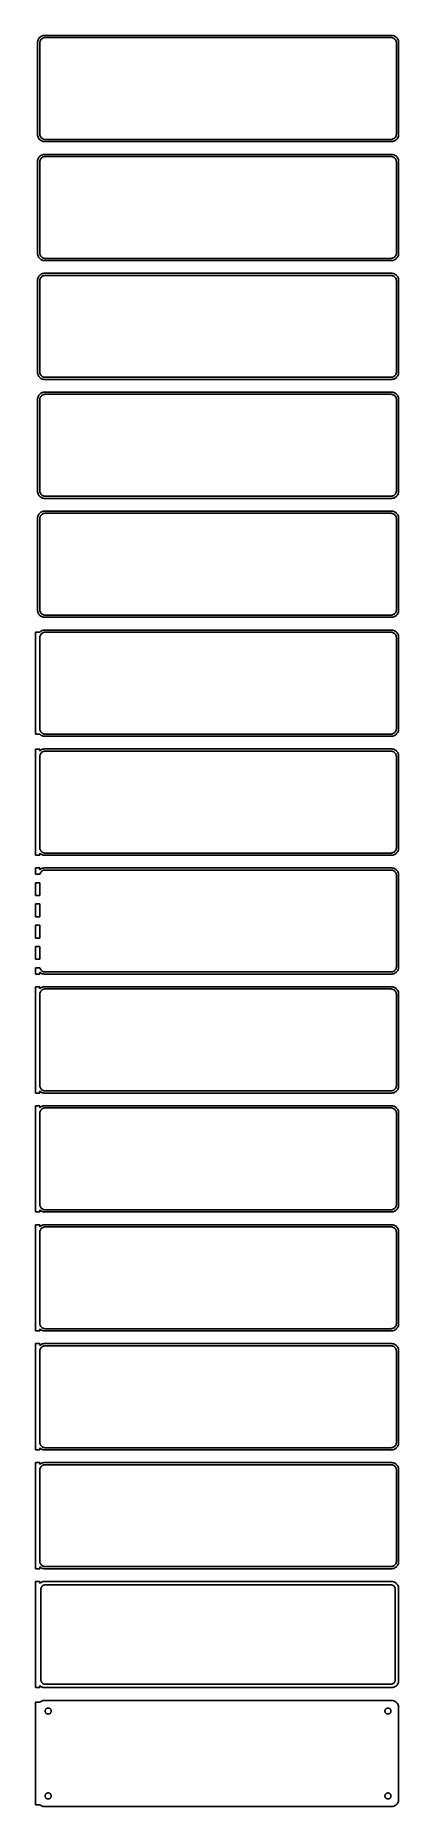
# Model space of a CAD drawing. Header units: metres. Extents: x -129 to 128, y 1223 to 2473.
import ezdxf

# ---------------------------------------------------------------- set-up
doc = ezdxf.new("R2010")
doc.units = ezdxf.units.M

msp = doc.modelspace()

# ---------------------------------------------------------------- linework, layer by layer
for p, q in [((-127.461, 2469.13), (-127.5, 2468.5)), ((-127.5, 2468.5), (-127.5, 2403.5)), ((-127.343, 2469.74), (-127.461, 2469.13)), ((-127.149, 2470.34), (-127.343, 2469.74)), ((-126.882, 2470.91), (-127.149, 2470.34)), ((-126.545, 2471.44), (-126.882, 2470.91)), ((-126.145, 2471.92), (-126.545, 2471.44)), ((-125.687, 2472.35), (-126.145, 2471.92)), ((-126, 2468), (-125.968, 2468.5)), ((-126, 2404), (-126, 2468)), ((-125.968, 2468.5), (-125.874, 2468.99)), ((-125.874, 2468.99), (-125.719, 2469.47)), ((-125.719, 2469.47), (-125.505, 2469.93)), ((-125.179, 2472.72), (-125.687, 2472.35)), ((-125.505, 2469.93), (-125.236, 2470.35)), ((-125.236, 2470.35), (-124.916, 2470.74)), ((-124.629, 2473.02), (-125.179, 2472.72)), ((-124.916, 2470.74), (-124.55, 2471.08)), ((-124.045, 2473.26), (-124.629, 2473.02)), ((-124.55, 2471.08), (-124.143, 2471.38)), ((-124.143, 2471.38), (-123.703, 2471.62)), ((-123.437, 2473.41), (-124.045, 2473.26)), ((-123.703, 2471.62), (-123.236, 2471.8)), ((-122.814, 2473.49), (-123.437, 2473.41)), ((-123.236, 2471.8), (-122.75, 2471.93)), ((122.814, 2473.49), (-122.814, 2473.49)), ((-122.75, 2471.93), (-122.251, 2471.99)), ((-122.251, 2471.99), (122.251, 2471.99)), ((122.251, 2471.99), (122.75, 2471.93)), ((122.75, 2471.93), (123.236, 2471.8)), ((123.437, 2473.41), (122.814, 2473.49)), ((123.236, 2471.8), (123.703, 2471.62)), ((124.045, 2473.26), (123.437, 2473.41)), ((123.703, 2471.62), (124.143, 2471.38)), ((124.629, 2473.02), (124.045, 2473.26)), ((124.143, 2471.38), (124.55, 2471.08)), ((124.55, 2471.08), (124.916, 2470.74)), ((125.179, 2472.72), (124.629, 2473.02)), ((124.916, 2470.74), (125.236, 2470.35)), ((125.687, 2472.35), (125.179, 2472.72)), ((125.236, 2470.35), (125.505, 2469.93)), ((125.505, 2469.93), (125.719, 2469.47)), ((126.145, 2471.92), (125.687, 2472.35)), ((125.719, 2469.47), (125.874, 2468.99)), ((125.874, 2468.99), (125.968, 2468.5)), ((125.968, 2468.5), (126, 2468)), ((126, 2468), (126, 2404)), ((126.545, 2471.44), (126.145, 2471.92)), ((126.882, 2470.91), (126.545, 2471.44)), ((127.149, 2470.34), (126.882, 2470.91)), ((127.343, 2469.74), (127.149, 2470.34)), ((127.461, 2469.13), (127.343, 2469.74)), ((127.5, 2468.5), (127.461, 2469.13)), ((127.5, 2403.5), (127.5, 2468.5)), ((-127.5, 2403.5), (-127.461, 2402.87)), ((-127.461, 2402.87), (-127.343, 2402.26)), ((-127.343, 2402.26), (-127.149, 2401.66)), ((-125.968, 2403.5), (-126, 2404)), ((-125.874, 2403.01), (-125.968, 2403.5)), ((-125.719, 2402.53), (-125.874, 2403.01)), ((-125.505, 2402.07), (-125.719, 2402.53)), ((-125.236, 2401.65), (-125.505, 2402.07)), ((125.505, 2402.07), (125.236, 2401.65)), ((125.719, 2402.53), (125.505, 2402.07)), ((125.874, 2403.01), (125.719, 2402.53)), ((125.968, 2403.5), (125.874, 2403.01)), ((126, 2404), (125.968, 2403.5)), ((127.149, 2401.66), (127.343, 2402.26)), ((127.343, 2402.26), (127.461, 2402.87)), ((127.461, 2402.87), (127.5, 2403.5)), ((-127.149, 2401.66), (-126.882, 2401.09)), ((-126.882, 2401.09), (-126.545, 2400.56)), ((-126.545, 2400.56), (-126.145, 2400.08)), ((-126.145, 2400.08), (-125.687, 2399.65)), ((-125.687, 2399.65), (-125.179, 2399.28)), ((-124.916, 2401.26), (-125.236, 2401.65)), ((-125.179, 2399.28), (-124.629, 2398.98)), ((-124.55, 2400.92), (-124.916, 2401.26)), ((-124.629, 2398.98), (-124.045, 2398.74)), ((-124.143, 2400.62), (-124.55, 2400.92)), ((-123.703, 2400.38), (-124.143, 2400.62)), ((-124.045, 2398.74), (-123.437, 2398.59)), ((-123.437, 2389.41), (-124.045, 2389.26)), ((-123.236, 2400.2), (-123.703, 2400.38)), ((-123.437, 2398.59), (-122.814, 2398.51)), ((-122.814, 2389.49), (-123.437, 2389.41)), ((-122.75, 2400.07), (-123.236, 2400.2)), ((-122.814, 2398.51), (122.814, 2398.51)), ((122.814, 2389.49), (-122.814, 2389.49)), ((-122.251, 2400.01), (-122.75, 2400.07)), ((122.251, 2400.01), (-122.251, 2400.01)), ((122.75, 2400.07), (122.251, 2400.01)), ((123.236, 2400.2), (122.75, 2400.07)), ((122.814, 2398.51), (123.437, 2398.59)), ((123.437, 2389.41), (122.814, 2389.49)), ((123.703, 2400.38), (123.236, 2400.2)), ((123.437, 2398.59), (124.045, 2398.74)), ((124.045, 2389.26), (123.437, 2389.41)), ((124.143, 2400.62), (123.703, 2400.38)), ((124.045, 2398.74), (124.629, 2398.98)), ((124.55, 2400.92), (124.143, 2400.62)), ((124.916, 2401.26), (124.55, 2400.92)), ((124.629, 2398.98), (125.179, 2399.28)), ((125.236, 2401.65), (124.916, 2401.26)), ((125.179, 2399.28), (125.687, 2399.65)), ((125.687, 2399.65), (126.145, 2400.08)), ((126.145, 2400.08), (126.545, 2400.56)), ((126.545, 2400.56), (126.882, 2401.09)), ((126.882, 2401.09), (127.149, 2401.66)), ((-127.461, 2385.13), (-127.5, 2384.5)), ((-127.5, 2384.5), (-127.5, 2319.5)), ((-127.343, 2385.74), (-127.461, 2385.13)), ((-127.149, 2386.34), (-127.343, 2385.74)), ((-126.882, 2386.91), (-127.149, 2386.34)), ((-126.545, 2387.44), (-126.882, 2386.91)), ((-126.145, 2387.92), (-126.545, 2387.44)), ((-125.687, 2388.35), (-126.145, 2387.92)), ((-126, 2384), (-125.968, 2384.5)), ((-126, 2320), (-126, 2384)), ((-125.968, 2384.5), (-125.874, 2384.99)), ((-125.874, 2384.99), (-125.719, 2385.47)), ((-125.719, 2385.47), (-125.505, 2385.93)), ((-125.179, 2388.72), (-125.687, 2388.35)), ((-125.505, 2385.93), (-125.236, 2386.35)), ((-125.236, 2386.35), (-124.916, 2386.74)), ((-124.629, 2389.02), (-125.179, 2388.72)), ((-124.916, 2386.74), (-124.55, 2387.08)), ((-124.045, 2389.26), (-124.629, 2389.02)), ((-124.55, 2387.08), (-124.143, 2387.38)), ((-124.143, 2387.38), (-123.703, 2387.62)), ((-123.703, 2387.62), (-123.236, 2387.8)), ((-123.236, 2387.8), (-122.75, 2387.93)), ((-122.75, 2387.93), (-122.251, 2387.99)), ((-122.251, 2387.99), (122.251, 2387.99)), ((122.251, 2387.99), (122.75, 2387.93)), ((122.75, 2387.93), (123.236, 2387.8)), ((123.236, 2387.8), (123.703, 2387.62)), ((123.703, 2387.62), (124.143, 2387.38)), ((124.629, 2389.02), (124.045, 2389.26)), ((124.143, 2387.38), (124.55, 2387.08)), ((124.55, 2387.08), (124.916, 2386.74)), ((125.179, 2388.72), (124.629, 2389.02)), ((124.916, 2386.74), (125.236, 2386.35)), ((125.687, 2388.35), (125.179, 2388.72)), ((125.236, 2386.35), (125.505, 2385.93)), ((125.505, 2385.93), (125.719, 2385.47)), ((126.145, 2387.92), (125.687, 2388.35)), ((125.719, 2385.47), (125.874, 2384.99)), ((125.874, 2384.99), (125.968, 2384.5)), ((125.968, 2384.5), (126, 2384)), ((126, 2384), (126, 2320)), ((126.545, 2387.44), (126.145, 2387.92)), ((126.882, 2386.91), (126.545, 2387.44)), ((127.149, 2386.34), (126.882, 2386.91)), ((127.343, 2385.74), (127.149, 2386.34)), ((127.461, 2385.13), (127.343, 2385.74)), ((127.5, 2384.5), (127.461, 2385.13)), ((127.5, 2319.5), (127.5, 2384.5)), ((-127.5, 2319.5), (-127.461, 2318.87)), ((-127.461, 2318.87), (-127.343, 2318.26)), ((-127.343, 2318.26), (-127.149, 2317.66)), ((-127.149, 2317.66), (-126.882, 2317.09)), ((-126.882, 2317.09), (-126.545, 2316.56)), ((-126.545, 2316.56), (-126.145, 2316.08)), ((-126.145, 2316.08), (-125.687, 2315.65)), ((-125.968, 2319.5), (-126, 2320)), ((-125.874, 2319.01), (-125.968, 2319.5)), ((-125.719, 2318.53), (-125.874, 2319.01)), ((-125.505, 2318.07), (-125.719, 2318.53)), ((-125.687, 2315.65), (-125.179, 2315.28)), ((-125.236, 2317.65), (-125.505, 2318.07)), ((-124.916, 2317.26), (-125.236, 2317.65)), ((-125.179, 2315.28), (-124.629, 2314.98)), ((-124.55, 2316.92), (-124.916, 2317.26)), ((-124.629, 2314.98), (-124.045, 2314.74)), ((-124.143, 2316.62), (-124.55, 2316.92)), ((-123.703, 2316.38), (-124.143, 2316.62)), ((-124.045, 2314.74), (-123.437, 2314.59)), ((-123.236, 2316.2), (-123.703, 2316.38)), ((-123.437, 2314.59), (-122.814, 2314.51)), ((-122.75, 2316.07), (-123.236, 2316.2)), ((-122.814, 2314.51), (122.814, 2314.51)), ((-122.251, 2316.01), (-122.75, 2316.07)), ((122.251, 2316.01), (-122.251, 2316.01)), ((122.75, 2316.07), (122.251, 2316.01)), ((123.236, 2316.2), (122.75, 2316.07)), ((122.814, 2314.51), (123.437, 2314.59)), ((123.703, 2316.38), (123.236, 2316.2)), ((123.437, 2314.59), (124.045, 2314.74)), ((124.143, 2316.62), (123.703, 2316.38)), ((124.045, 2314.74), (124.629, 2314.98)), ((124.55, 2316.92), (124.143, 2316.62)), ((124.916, 2317.26), (124.55, 2316.92)), ((124.629, 2314.98), (125.179, 2315.28)), ((125.236, 2317.65), (124.916, 2317.26)), ((125.179, 2315.28), (125.687, 2315.65)), ((125.505, 2318.07), (125.236, 2317.65)), ((125.719, 2318.53), (125.505, 2318.07)), ((125.687, 2315.65), (126.145, 2316.08)), ((125.874, 2319.01), (125.719, 2318.53)), ((125.968, 2319.5), (125.874, 2319.01)), ((126, 2320), (125.968, 2319.5)), ((126.145, 2316.08), (126.545, 2316.56)), ((126.545, 2316.56), (126.882, 2317.09)), ((126.882, 2317.09), (127.149, 2317.66)), ((127.149, 2317.66), (127.343, 2318.26)), ((127.343, 2318.26), (127.461, 2318.87)), ((127.461, 2318.87), (127.5, 2319.5)), ((-127.149, 2302.34), (-127.343, 2301.74)), ((-126.882, 2302.91), (-127.149, 2302.34)), ((-126.545, 2303.44), (-126.882, 2302.91)), ((-126.145, 2303.92), (-126.545, 2303.44)), ((-125.687, 2304.35), (-126.145, 2303.92)), ((-125.719, 2301.47), (-125.505, 2301.93)), ((-125.179, 2304.72), (-125.687, 2304.35)), ((-125.505, 2301.93), (-125.236, 2302.35)), ((-125.236, 2302.35), (-124.916, 2302.74)), ((-124.629, 2305.02), (-125.179, 2304.72)), ((-124.916, 2302.74), (-124.55, 2303.08)), ((-124.045, 2305.26), (-124.629, 2305.02)), ((-124.55, 2303.08), (-124.143, 2303.38)), ((-124.143, 2303.38), (-123.703, 2303.62)), ((-123.437, 2305.41), (-124.045, 2305.26)), ((-123.703, 2303.62), (-123.236, 2303.8)), ((-122.814, 2305.49), (-123.437, 2305.41)), ((-123.236, 2303.8), (-122.75, 2303.93)), ((122.814, 2305.49), (-122.814, 2305.49)), ((-122.75, 2303.93), (-122.251, 2303.99)), ((-122.251, 2303.99), (122.251, 2303.99)), ((122.251, 2303.99), (122.75, 2303.93)), ((122.75, 2303.93), (123.236, 2303.8)), ((123.437, 2305.41), (122.814, 2305.49)), ((123.236, 2303.8), (123.703, 2303.62)), ((124.045, 2305.26), (123.437, 2305.41)), ((123.703, 2303.62), (124.143, 2303.38)), ((124.629, 2305.02), (124.045, 2305.26)), ((124.143, 2303.38), (124.55, 2303.08)), ((124.55, 2303.08), (124.916, 2302.74)), ((125.179, 2304.72), (124.629, 2305.02)), ((124.916, 2302.74), (125.236, 2302.35)), ((125.687, 2304.35), (125.179, 2304.72)), ((125.236, 2302.35), (125.505, 2301.93)), ((125.505, 2301.93), (125.719, 2301.47)), ((126.145, 2303.92), (125.687, 2304.35)), ((126.545, 2303.44), (126.145, 2303.92)), ((126.882, 2302.91), (126.545, 2303.44)), ((127.149, 2302.34), (126.882, 2302.91)), ((127.343, 2301.74), (127.149, 2302.34)), ((-127.461, 2301.13), (-127.5, 2300.5)), ((-127.5, 2300.5), (-127.5, 2235.5)), ((-127.343, 2301.74), (-127.461, 2301.13)), ((-126, 2300), (-125.968, 2300.5)), ((-126, 2236), (-126, 2300)), ((-125.968, 2300.5), (-125.874, 2300.99)), ((-125.874, 2300.99), (-125.719, 2301.47)), ((125.719, 2301.47), (125.874, 2300.99)), ((125.874, 2300.99), (125.968, 2300.5)), ((125.968, 2300.5), (126, 2300)), ((126, 2300), (126, 2236)), ((127.461, 2301.13), (127.343, 2301.74)), ((127.5, 2300.5), (127.461, 2301.13)), ((127.5, 2235.5), (127.5, 2300.5)), ((-127.5, 2235.5), (-127.461, 2234.87)), ((-127.461, 2234.87), (-127.343, 2234.26)), ((-127.343, 2234.26), (-127.149, 2233.66)), ((-127.149, 2233.66), (-126.882, 2233.09)), ((-126.882, 2233.09), (-126.545, 2232.56)), ((-126.545, 2232.56), (-126.145, 2232.08)), ((-126.145, 2232.08), (-125.687, 2231.65)), ((-125.968, 2235.5), (-126, 2236)), ((-125.874, 2235.01), (-125.968, 2235.5)), ((-125.719, 2234.53), (-125.874, 2235.01)), ((-125.505, 2234.07), (-125.719, 2234.53)), ((-125.687, 2231.65), (-125.179, 2231.28)), ((-125.236, 2233.65), (-125.505, 2234.07)), ((-124.916, 2233.26), (-125.236, 2233.65)), ((-125.179, 2231.28), (-124.629, 2230.98)), ((-124.55, 2232.92), (-124.916, 2233.26)), ((-124.629, 2230.98), (-124.045, 2230.74)), ((-124.143, 2232.62), (-124.55, 2232.92)), ((-123.703, 2232.38), (-124.143, 2232.62)), ((-124.045, 2230.74), (-123.437, 2230.59)), ((-123.236, 2232.2), (-123.703, 2232.38)), ((-123.437, 2230.59), (-122.814, 2230.51)), ((-122.75, 2232.07), (-123.236, 2232.2)), ((-122.814, 2230.51), (122.814, 2230.51)), ((-122.251, 2232.01), (-122.75, 2232.07)), ((122.251, 2232.01), (-122.251, 2232.01)), ((122.75, 2232.07), (122.251, 2232.01)), ((123.236, 2232.2), (122.75, 2232.07)), ((122.814, 2230.51), (123.437, 2230.59)), ((123.703, 2232.38), (123.236, 2232.2)), ((123.437, 2230.59), (124.045, 2230.74)), ((124.143, 2232.62), (123.703, 2232.38)), ((124.045, 2230.74), (124.629, 2230.98)), ((124.55, 2232.92), (124.143, 2232.62)), ((124.916, 2233.26), (124.55, 2232.92)), ((124.629, 2230.98), (125.179, 2231.28)), ((125.236, 2233.65), (124.916, 2233.26)), ((125.179, 2231.28), (125.687, 2231.65)), ((125.505, 2234.07), (125.236, 2233.65)), ((125.719, 2234.53), (125.505, 2234.07)), ((125.687, 2231.65), (126.145, 2232.08)), ((125.874, 2235.01), (125.719, 2234.53)), ((125.968, 2235.5), (125.874, 2235.01)), ((126, 2236), (125.968, 2235.5)), ((126.145, 2232.08), (126.545, 2232.56)), ((126.545, 2232.56), (126.882, 2233.09)), ((126.882, 2233.09), (127.149, 2233.66)), ((127.149, 2233.66), (127.343, 2234.26)), ((127.343, 2234.26), (127.461, 2234.87)), ((127.461, 2234.87), (127.5, 2235.5)), ((-127.461, 2217.13), (-127.5, 2216.5)), ((-127.5, 2216.5), (-127.5, 2151.5)), ((-127.343, 2217.74), (-127.461, 2217.13)), ((-127.149, 2218.34), (-127.343, 2217.74)), ((-126.882, 2218.91), (-127.149, 2218.34)), ((-126.545, 2219.44), (-126.882, 2218.91)), ((-126.145, 2219.92), (-126.545, 2219.44)), ((-125.687, 2220.35), (-126.145, 2219.92)), ((-126, 2216), (-125.968, 2216.5)), ((-126, 2152), (-126, 2216)), ((-125.968, 2216.5), (-125.874, 2216.99)), ((-125.874, 2216.99), (-125.719, 2217.47)), ((-125.719, 2217.47), (-125.505, 2217.93)), ((-125.179, 2220.72), (-125.687, 2220.35)), ((-125.505, 2217.93), (-125.236, 2218.35)), ((-125.236, 2218.35), (-124.916, 2218.74)), ((-124.629, 2221.02), (-125.179, 2220.72)), ((-124.916, 2218.74), (-124.55, 2219.08)), ((-124.045, 2221.26), (-124.629, 2221.02)), ((-124.55, 2219.08), (-124.143, 2219.38)), ((-124.143, 2219.38), (-123.703, 2219.62)), ((-123.437, 2221.41), (-124.045, 2221.26)), ((-123.703, 2219.62), (-123.236, 2219.8)), ((-122.814, 2221.49), (-123.437, 2221.41)), ((-123.236, 2219.8), (-122.75, 2219.93)), ((122.814, 2221.49), (-122.814, 2221.49)), ((-122.75, 2219.93), (-122.251, 2219.99)), ((-122.251, 2219.99), (122.251, 2219.99)), ((122.251, 2219.99), (122.75, 2219.93)), ((122.75, 2219.93), (123.236, 2219.8)), ((123.437, 2221.41), (122.814, 2221.49)), ((123.236, 2219.8), (123.703, 2219.62)), ((124.045, 2221.26), (123.437, 2221.41)), ((123.703, 2219.62), (124.143, 2219.38)), ((124.629, 2221.02), (124.045, 2221.26)), ((124.143, 2219.38), (124.55, 2219.08)), ((124.55, 2219.08), (124.916, 2218.74)), ((125.179, 2220.72), (124.629, 2221.02)), ((124.916, 2218.74), (125.236, 2218.35)), ((125.687, 2220.35), (125.179, 2220.72)), ((125.236, 2218.35), (125.505, 2217.93)), ((125.505, 2217.93), (125.719, 2217.47)), ((126.145, 2219.92), (125.687, 2220.35)), ((125.719, 2217.47), (125.874, 2216.99)), ((125.874, 2216.99), (125.968, 2216.5)), ((125.968, 2216.5), (126, 2216)), ((126, 2216), (126, 2152)), ((126.545, 2219.44), (126.145, 2219.92)), ((126.882, 2218.91), (126.545, 2219.44)), ((127.149, 2218.34), (126.882, 2218.91)), ((127.343, 2217.74), (127.149, 2218.34)), ((127.461, 2217.13), (127.343, 2217.74)), ((127.5, 2216.5), (127.461, 2217.13)), ((127.5, 2151.5), (127.5, 2216.5)), ((-125.968, 2151.5), (-126, 2152)), ((126, 2152), (125.968, 2151.5)), ((-127.5, 2151.5), (-127.461, 2150.87)), ((-127.461, 2150.87), (-127.343, 2150.26)), ((-127.343, 2150.26), (-127.149, 2149.66)), ((-127.149, 2149.66), (-126.882, 2149.09)), ((-126.882, 2149.09), (-126.545, 2148.56)), ((-126.545, 2148.56), (-126.145, 2148.08)), ((-126.145, 2148.08), (-125.687, 2147.65)), ((-125.874, 2151.01), (-125.968, 2151.5)), ((-125.719, 2150.53), (-125.874, 2151.01)), ((-125.505, 2150.07), (-125.719, 2150.53)), ((-125.687, 2147.65), (-125.179, 2147.28)), ((-125.236, 2149.65), (-125.505, 2150.07)), ((-124.916, 2149.26), (-125.236, 2149.65)), ((-125.179, 2147.28), (-124.629, 2146.98)), ((-124.55, 2148.92), (-124.916, 2149.26)), ((-124.629, 2146.98), (-124.045, 2146.74)), ((-124.143, 2148.62), (-124.55, 2148.92)), ((-123.703, 2148.38), (-124.143, 2148.62)), ((-124.045, 2146.74), (-123.437, 2146.59)), ((-123.236, 2148.2), (-123.703, 2148.38)), ((-123.437, 2146.59), (-122.814, 2146.51)), ((-122.75, 2148.07), (-123.236, 2148.2)), ((-122.814, 2146.51), (122.814, 2146.51)), ((-122.251, 2148.01), (-122.75, 2148.07)), ((122.251, 2148.01), (-122.251, 2148.01)), ((122.75, 2148.07), (122.251, 2148.01)), ((123.236, 2148.2), (122.75, 2148.07)), ((122.814, 2146.51), (123.437, 2146.59)), ((123.703, 2148.38), (123.236, 2148.2)), ((123.437, 2146.59), (124.045, 2146.74)), ((124.143, 2148.62), (123.703, 2148.38)), ((124.045, 2146.74), (124.629, 2146.98)), ((124.55, 2148.92), (124.143, 2148.62)), ((124.916, 2149.26), (124.55, 2148.92)), ((124.629, 2146.98), (125.179, 2147.28)), ((125.236, 2149.65), (124.916, 2149.26)), ((125.179, 2147.28), (125.687, 2147.65)), ((125.505, 2150.07), (125.236, 2149.65)), ((125.719, 2150.53), (125.505, 2150.07)), ((125.687, 2147.65), (126.145, 2148.08)), ((125.874, 2151.01), (125.719, 2150.53)), ((125.968, 2151.5), (125.874, 2151.01)), ((126.145, 2148.08), (126.545, 2148.56)), ((126.545, 2148.56), (126.882, 2149.09)), ((126.882, 2149.09), (127.149, 2149.66)), ((127.149, 2149.66), (127.343, 2150.26)), ((127.343, 2150.26), (127.461, 2150.87)), ((127.461, 2150.87), (127.5, 2151.5)), ((-127.461, 2133.13), (-127.5, 2132.5)), ((-127.5, 2132.5), (-127.5, 2067.5)), ((-127.343, 2133.74), (-127.461, 2133.13)), ((-127.149, 2134.34), (-127.343, 2133.74)), ((-126.882, 2134.91), (-127.149, 2134.34)), ((-126.545, 2135.44), (-126.882, 2134.91)), ((-126.145, 2135.92), (-126.545, 2135.44)), ((-125.687, 2136.35), (-126.145, 2135.92)), ((-126, 2132), (-125.968, 2132.5)), ((-126, 2068), (-126, 2132)), ((-125.968, 2132.5), (-125.874, 2132.99)), ((-125.874, 2132.99), (-125.719, 2133.47)), ((-125.719, 2133.47), (-125.505, 2133.93)), ((-125.179, 2136.72), (-125.687, 2136.35)), ((-125.505, 2133.93), (-125.236, 2134.35)), ((-125.236, 2134.35), (-124.916, 2134.74)), ((-124.629, 2137.02), (-125.179, 2136.72)), ((-124.916, 2134.74), (-124.55, 2135.08)), ((-124.045, 2137.26), (-124.629, 2137.02)), ((-124.55, 2135.08), (-124.143, 2135.38)), ((-124.143, 2135.38), (-123.703, 2135.62)), ((-123.437, 2137.41), (-124.045, 2137.26)), ((-123.703, 2135.62), (-123.236, 2135.8)), ((-122.814, 2137.49), (-123.437, 2137.41)), ((-123.236, 2135.8), (-122.75, 2135.93)), ((122.814, 2137.49), (-122.814, 2137.49)), ((-122.75, 2135.93), (-122.251, 2135.99)), ((-122.251, 2135.99), (122.251, 2135.99)), ((122.251, 2135.99), (122.75, 2135.93)), ((122.75, 2135.93), (123.236, 2135.8)), ((123.437, 2137.41), (122.814, 2137.49)), ((123.236, 2135.8), (123.703, 2135.62)), ((124.045, 2137.26), (123.437, 2137.41)), ((123.703, 2135.62), (124.143, 2135.38)), ((124.629, 2137.02), (124.045, 2137.26)), ((124.143, 2135.38), (124.55, 2135.08)), ((124.55, 2135.08), (124.916, 2134.74)), ((125.179, 2136.72), (124.629, 2137.02)), ((124.916, 2134.74), (125.236, 2134.35)), ((125.687, 2136.35), (125.179, 2136.72)), ((125.236, 2134.35), (125.505, 2133.93)), ((125.505, 2133.93), (125.719, 2133.47)), ((126.145, 2135.92), (125.687, 2136.35)), ((125.719, 2133.47), (125.874, 2132.99)), ((125.874, 2132.99), (125.968, 2132.5)), ((125.968, 2132.5), (126, 2132)), ((126, 2132), (126, 2068)), ((126.545, 2135.44), (126.145, 2135.92)), ((126.882, 2134.91), (126.545, 2135.44)), ((127.149, 2134.34), (126.882, 2134.91)), ((127.343, 2133.74), (127.149, 2134.34)), ((127.461, 2133.13), (127.343, 2133.74)), ((127.5, 2132.5), (127.461, 2133.13)), ((127.5, 2067.5), (127.5, 2132.5)), ((-127.5, 2067.5), (-127.461, 2066.87)), ((-127.461, 2066.87), (-127.343, 2066.26)), ((-127.343, 2066.26), (-127.149, 2065.66)), ((-127.149, 2065.66), (-126.882, 2065.09)), ((-126.882, 2065.09), (-126.545, 2064.56)), ((-126.545, 2064.56), (-126.145, 2064.08)), ((-125.968, 2067.5), (-126, 2068)), ((-125.874, 2067.01), (-125.968, 2067.5)), ((-125.719, 2066.53), (-125.874, 2067.01)), ((-125.505, 2066.07), (-125.719, 2066.53)), ((-125.236, 2065.65), (-125.505, 2066.07)), ((-124.916, 2065.26), (-125.236, 2065.65)), ((-124.55, 2064.92), (-124.916, 2065.26)), ((-124.143, 2064.62), (-124.55, 2064.92)), ((-123.703, 2064.38), (-124.143, 2064.62)), ((-123.236, 2064.2), (-123.703, 2064.38)), ((-122.75, 2064.07), (-123.236, 2064.2)), ((123.236, 2064.2), (122.75, 2064.07)), ((123.703, 2064.38), (123.236, 2064.2)), ((124.143, 2064.62), (123.703, 2064.38)), ((124.55, 2064.92), (124.143, 2064.62)), ((124.916, 2065.26), (124.55, 2064.92)), ((125.236, 2065.65), (124.916, 2065.26)), ((125.505, 2066.07), (125.236, 2065.65)), ((125.719, 2066.53), (125.505, 2066.07)), ((125.874, 2067.01), (125.719, 2066.53)), ((125.968, 2067.5), (125.874, 2067.01)), ((126, 2068), (125.968, 2067.5)), ((126.145, 2064.08), (126.545, 2064.56)), ((126.545, 2064.56), (126.882, 2065.09)), ((126.882, 2065.09), (127.149, 2065.66)), ((127.149, 2065.66), (127.343, 2066.26)), ((127.343, 2066.26), (127.461, 2066.87)), ((127.461, 2066.87), (127.5, 2067.5)), ((-126, 2052.06), (-129, 2052.06)), ((-129, 2052.06), (-129, 1979.94)), ((-126.145, 2064.08), (-125.687, 2063.65)), ((-125.687, 2052.35), (-126, 2052.06)), ((-125.687, 2063.65), (-125.179, 2063.28)), ((-125.179, 2052.72), (-125.687, 2052.35)), ((-125.179, 2063.28), (-124.629, 2062.98)), ((-124.629, 2053.02), (-125.179, 2052.72)), ((-124.629, 2062.98), (-124.045, 2062.74)), ((-124.045, 2053.26), (-124.629, 2053.02)), ((-124.143, 2051.38), (-123.703, 2051.62)), ((-124.045, 2062.74), (-123.437, 2062.59)), ((-123.437, 2053.41), (-124.045, 2053.26)), ((-123.703, 2051.62), (-123.236, 2051.8)), ((-123.437, 2062.59), (-122.814, 2062.51)), ((-122.814, 2053.49), (-123.437, 2053.41)), ((-123.236, 2051.8), (-122.75, 2051.93)), ((-122.814, 2062.51), (122.814, 2062.51)), ((122.814, 2053.49), (-122.814, 2053.49)), ((-122.251, 2064.01), (-122.75, 2064.07)), ((-122.75, 2051.93), (-122.251, 2051.99)), ((122.251, 2064.01), (-122.251, 2064.01)), ((-122.251, 2051.99), (122.251, 2051.99)), ((122.75, 2064.07), (122.251, 2064.01)), ((122.251, 2051.99), (122.75, 2051.93)), ((122.75, 2051.93), (123.236, 2051.8)), ((122.814, 2062.51), (123.437, 2062.59)), ((123.437, 2053.41), (122.814, 2053.49)), ((123.236, 2051.8), (123.703, 2051.62)), ((123.437, 2062.59), (124.045, 2062.74)), ((124.045, 2053.26), (123.437, 2053.41)), ((123.703, 2051.62), (124.143, 2051.38)), ((124.045, 2062.74), (124.629, 2062.98)), ((124.629, 2053.02), (124.045, 2053.26)), ((124.629, 2062.98), (125.179, 2063.28)), ((125.179, 2052.72), (124.629, 2053.02)), ((125.179, 2063.28), (125.687, 2063.65)), ((125.687, 2052.35), (125.179, 2052.72)), ((125.687, 2063.65), (126.145, 2064.08)), ((126.145, 2051.92), (125.687, 2052.35)), ((126.545, 2051.44), (126.145, 2051.92)), ((-126, 2048), (-125.968, 2048.5)), ((-126, 1984), (-126, 2048)), ((-125.968, 2048.5), (-125.874, 2048.99)), ((-125.874, 2048.99), (-125.719, 2049.47)), ((-125.719, 2049.47), (-125.505, 2049.93)), ((-125.505, 2049.93), (-125.236, 2050.35)), ((-125.236, 2050.35), (-124.916, 2050.74)), ((-124.916, 2050.74), (-124.55, 2051.08)), ((-124.55, 2051.08), (-124.143, 2051.38)), ((124.143, 2051.38), (124.55, 2051.08)), ((124.55, 2051.08), (124.916, 2050.74)), ((124.916, 2050.74), (125.236, 2050.35)), ((125.236, 2050.35), (125.505, 2049.93)), ((125.505, 2049.93), (125.719, 2049.47)), ((125.719, 2049.47), (125.874, 2048.99)), ((125.874, 2048.99), (125.968, 2048.5)), ((125.968, 2048.5), (126, 2048)), ((126, 2048), (126, 1984)), ((126.882, 2050.91), (126.545, 2051.44)), ((127.149, 2050.34), (126.882, 2050.91)), ((127.343, 2049.74), (127.149, 2050.34)), ((127.461, 2049.13), (127.343, 2049.74)), ((127.5, 2048.5), (127.461, 2049.13)), ((127.5, 1983.5), (127.5, 2048.5)), ((-129, 1979.94), (-126, 1979.94)), ((-125.968, 1983.5), (-126, 1984)), ((-126, 1979.94), (-125.687, 1979.65)), ((-125.874, 1983.01), (-125.968, 1983.5)), ((-125.719, 1982.53), (-125.874, 1983.01)), ((-125.505, 1982.07), (-125.719, 1982.53)), ((-125.687, 1979.65), (-125.179, 1979.28)), ((-125.236, 1981.65), (-125.505, 1982.07)), ((-124.916, 1981.26), (-125.236, 1981.65)), ((-125.179, 1979.28), (-124.629, 1978.98)), ((-124.55, 1980.92), (-124.916, 1981.26)), ((-124.629, 1978.98), (-124.045, 1978.74)), ((-124.143, 1980.62), (-124.55, 1980.92)), ((-123.703, 1980.38), (-124.143, 1980.62)), ((-124.045, 1978.74), (-123.437, 1978.59)), ((-123.236, 1980.2), (-123.703, 1980.38)), ((-123.437, 1978.59), (-122.814, 1978.51)), ((-122.75, 1980.07), (-123.236, 1980.2)), ((-122.814, 1978.51), (122.814, 1978.51)), ((-122.251, 1980.01), (-122.75, 1980.07)), ((122.251, 1980.01), (-122.251, 1980.01)), ((122.75, 1980.07), (122.251, 1980.01)), ((123.236, 1980.2), (122.75, 1980.07)), ((122.814, 1978.51), (123.437, 1978.59)), ((123.703, 1980.38), (123.236, 1980.2)), ((123.437, 1978.59), (124.045, 1978.74)), ((124.143, 1980.62), (123.703, 1980.38)), ((124.045, 1978.74), (124.629, 1978.98)), ((124.55, 1980.92), (124.143, 1980.62)), ((124.916, 1981.26), (124.55, 1980.92)), ((124.629, 1978.98), (125.179, 1979.28)), ((125.236, 1981.65), (124.916, 1981.26)), ((125.179, 1979.28), (125.687, 1979.65)), ((125.505, 1982.07), (125.236, 1981.65)), ((125.719, 1982.53), (125.505, 1982.07)), ((125.687, 1979.65), (126.145, 1980.08)), ((125.874, 1983.01), (125.719, 1982.53)), ((125.968, 1983.5), (125.874, 1983.01)), ((126, 1984), (125.968, 1983.5)), ((126.145, 1980.08), (126.545, 1980.56)), ((126.545, 1980.56), (126.882, 1981.09)), ((126.882, 1981.09), (127.149, 1981.66)), ((127.149, 1981.66), (127.343, 1982.26)), ((127.343, 1982.26), (127.461, 1982.87)), ((127.461, 1982.87), (127.5, 1983.5)), ((-126, 1969.47), (-129, 1969.47)), ((-129, 1969.47), (-129, 1894.53)), ((-126, 1968.06), (-126, 1969.47)), ((-125.687, 1968.35), (-126, 1968.06)), ((-126, 1964), (-125.968, 1964.5)), ((-125.968, 1964.5), (-125.874, 1964.99)), ((-125.874, 1964.99), (-125.719, 1965.47)), ((-125.719, 1965.47), (-125.505, 1965.93)), ((-125.179, 1968.72), (-125.687, 1968.35)), ((-125.505, 1965.93), (-125.236, 1966.35)), ((-125.236, 1966.35), (-124.916, 1966.74)), ((-124.629, 1969.02), (-125.179, 1968.72)), ((-124.916, 1966.74), (-124.55, 1967.08)), ((-124.045, 1969.26), (-124.629, 1969.02)), ((-124.55, 1967.08), (-124.143, 1967.38)), ((-124.143, 1967.38), (-123.703, 1967.62)), ((-123.437, 1969.41), (-124.045, 1969.26)), ((-123.703, 1967.62), (-123.236, 1967.8)), ((-122.814, 1969.49), (-123.437, 1969.41)), ((-123.236, 1967.8), (-122.75, 1967.93)), ((122.814, 1969.49), (-122.814, 1969.49)), ((-122.75, 1967.93), (-122.251, 1967.99)), ((-122.251, 1967.99), (122.251, 1967.99)), ((122.251, 1967.99), (122.75, 1967.93)), ((122.75, 1967.93), (123.236, 1967.8)), ((123.437, 1969.41), (122.814, 1969.49)), ((123.236, 1967.8), (123.703, 1967.62)), ((124.045, 1969.26), (123.437, 1969.41)), ((123.703, 1967.62), (124.143, 1967.38)), ((124.629, 1969.02), (124.045, 1969.26)), ((124.143, 1967.38), (124.55, 1967.08)), ((124.55, 1967.08), (124.916, 1966.74)), ((125.179, 1968.72), (124.629, 1969.02)), ((124.916, 1966.74), (125.236, 1966.35)), ((125.687, 1968.35), (125.179, 1968.72)), ((125.236, 1966.35), (125.505, 1965.93)), ((125.505, 1965.93), (125.719, 1965.47)), ((126.145, 1967.92), (125.687, 1968.35)), ((125.719, 1965.47), (125.874, 1964.99)), ((125.874, 1964.99), (125.968, 1964.5)), ((125.968, 1964.5), (126, 1964)), ((126.545, 1967.44), (126.145, 1967.92)), ((126.882, 1966.91), (126.545, 1967.44)), ((127.149, 1966.34), (126.882, 1966.91)), ((127.343, 1965.74), (127.149, 1966.34)), ((127.461, 1965.13), (127.343, 1965.74)), ((127.5, 1964.5), (127.461, 1965.13)), ((127.5, 1899.5), (127.5, 1964.5)), ((-126, 1900), (-126, 1964)), ((126, 1964), (126, 1900)), ((-129, 1894.53), (-126, 1894.53)), ((-125.968, 1899.5), (-126, 1900)), ((-126, 1894.53), (-126, 1895.94)), ((-126, 1895.94), (-125.687, 1895.65)), ((-125.874, 1899.01), (-125.968, 1899.5)), ((-125.719, 1898.53), (-125.874, 1899.01)), ((-125.505, 1898.07), (-125.719, 1898.53)), ((-125.687, 1895.65), (-125.179, 1895.28)), ((-125.236, 1897.65), (-125.505, 1898.07)), ((-124.916, 1897.26), (-125.236, 1897.65)), ((-125.179, 1895.28), (-124.629, 1894.98)), ((-124.55, 1896.92), (-124.916, 1897.26)), ((-124.629, 1894.98), (-124.045, 1894.74)), ((-124.143, 1896.62), (-124.55, 1896.92)), ((-123.703, 1896.38), (-124.143, 1896.62)), ((-124.045, 1894.74), (-123.437, 1894.59)), ((-123.236, 1896.2), (-123.703, 1896.38)), ((-123.437, 1894.59), (-122.814, 1894.51)), ((-122.75, 1896.07), (-123.236, 1896.2)), ((-122.814, 1894.51), (122.814, 1894.51)), ((-122.251, 1896.01), (-122.75, 1896.07)), ((122.251, 1896.01), (-122.251, 1896.01)), ((122.75, 1896.07), (122.251, 1896.01)), ((123.236, 1896.2), (122.75, 1896.07)), ((122.814, 1894.51), (123.437, 1894.59)), ((123.703, 1896.38), (123.236, 1896.2)), ((123.437, 1894.59), (124.045, 1894.74)), ((124.143, 1896.62), (123.703, 1896.38)), ((124.045, 1894.74), (124.629, 1894.98)), ((124.55, 1896.92), (124.143, 1896.62)), ((124.916, 1897.26), (124.55, 1896.92)), ((124.629, 1894.98), (125.179, 1895.28)), ((125.236, 1897.65), (124.916, 1897.26)), ((125.179, 1895.28), (125.687, 1895.65)), ((125.505, 1898.07), (125.236, 1897.65)), ((125.719, 1898.53), (125.505, 1898.07)), ((125.687, 1895.65), (126.145, 1896.08)), ((125.874, 1899.01), (125.719, 1898.53)), ((125.968, 1899.5), (125.874, 1899.01)), ((126, 1900), (125.968, 1899.5)), ((126.145, 1896.08), (126.545, 1896.56)), ((126.545, 1896.56), (126.882, 1897.09)), ((126.882, 1897.09), (127.149, 1897.66)), ((127.149, 1897.66), (127.343, 1898.26)), ((127.343, 1898.26), (127.461, 1898.87)), ((127.461, 1898.87), (127.5, 1899.5)), ((-126, 1885.49), (-129, 1885.49)), ((-129, 1885.49), (-129, 1880.99)), ((-129, 1880.99), (-125.874, 1880.99)), ((-126, 1884.06), (-126, 1885.49)), ((-125.687, 1884.35), (-126, 1884.06)), ((-125.874, 1880.99), (-125.719, 1881.47)), ((-125.874, 1880.99), (-125.874, 1880.99)), ((-125.719, 1881.47), (-125.505, 1881.93)), ((-125.179, 1884.72), (-125.687, 1884.35)), ((-125.505, 1881.93), (-125.236, 1882.35)), ((-125.236, 1882.35), (-124.916, 1882.74)), ((-124.629, 1885.02), (-125.179, 1884.72)), ((-124.916, 1882.74), (-124.55, 1883.08)), ((-124.045, 1885.26), (-124.629, 1885.02)), ((-124.55, 1883.08), (-124.143, 1883.38)), ((-124.143, 1883.38), (-123.703, 1883.62)), ((-123.437, 1885.41), (-124.045, 1885.26)), ((-123.703, 1883.62), (-123.236, 1883.8)), ((-122.814, 1885.49), (-123.437, 1885.41)), ((-123.236, 1883.8), (-122.75, 1883.93)), ((122.814, 1885.49), (-122.814, 1885.49)), ((-122.75, 1883.93), (-122.251, 1883.99)), ((-122.251, 1883.99), (122.251, 1883.99)), ((122.251, 1883.99), (122.75, 1883.93)), ((122.75, 1883.93), (123.236, 1883.8)), ((123.437, 1885.41), (122.814, 1885.49)), ((123.236, 1883.8), (123.703, 1883.62)), ((124.045, 1885.26), (123.437, 1885.41)), ((123.703, 1883.62), (124.143, 1883.38)), ((124.629, 1885.02), (124.045, 1885.26)), ((124.143, 1883.38), (124.55, 1883.08)), ((124.55, 1883.08), (124.916, 1882.74)), ((125.179, 1884.72), (124.629, 1885.02)), ((124.916, 1882.74), (125.236, 1882.35)), ((125.687, 1884.35), (125.179, 1884.72)), ((125.236, 1882.35), (125.505, 1881.93)), ((125.505, 1881.93), (125.719, 1881.47)), ((126.145, 1883.92), (125.687, 1884.35)), ((125.719, 1881.47), (125.874, 1880.99)), ((125.874, 1880.99), (125.968, 1880.5)), ((125.968, 1880.5), (126, 1880)), ((126, 1880), (126, 1816)), ((126.545, 1883.44), (126.145, 1883.92)), ((126.882, 1882.91), (126.545, 1883.44)), ((127.149, 1882.34), (126.882, 1882.91)), ((127.343, 1881.74), (127.149, 1882.34)), ((127.461, 1881.13), (127.343, 1881.74)), ((127.5, 1880.5), (127.461, 1881.13)), ((127.5, 1815.5), (127.5, 1880.5)), ((-126, 1875.01), (-129, 1875.01)), ((-129, 1875.01), (-129, 1865.99)), ((-129, 1865.99), (-126, 1865.99)), ((-126, 1865.99), (-126, 1875.01)), ((-126, 1860.01), (-129, 1860.01)), ((-129, 1860.01), (-129, 1850.99)), ((-126, 1850.99), (-126, 1860.01)), ((-129, 1850.99), (-126, 1850.99)), ((-126, 1845.01), (-129, 1845.01)), ((-129, 1845.01), (-129, 1835.99)), ((-126, 1835.99), (-126, 1845.01)), ((-129, 1835.99), (-126, 1835.99)), ((-126, 1830.01), (-129, 1830.01)), ((-129, 1830.01), (-129, 1820.99)), ((-126, 1820.99), (-126, 1830.01)), ((-129, 1820.99), (-126, 1820.99)), ((-125.874, 1815.01), (-129, 1815.01)), ((-129, 1815.01), (-129, 1810.51)), ((-125.719, 1814.53), (-125.874, 1815.01)), ((-125.874, 1815.01), (-125.874, 1815.01)), ((-125.505, 1814.07), (-125.719, 1814.53)), ((-125.236, 1813.65), (-125.505, 1814.07)), ((125.505, 1814.07), (125.236, 1813.65)), ((125.719, 1814.53), (125.505, 1814.07)), ((125.874, 1815.01), (125.719, 1814.53)), ((125.968, 1815.5), (125.874, 1815.01)), ((126, 1816), (125.968, 1815.5)), ((127.149, 1813.66), (127.343, 1814.26)), ((127.343, 1814.26), (127.461, 1814.87)), ((127.461, 1814.87), (127.5, 1815.5)), ((-129, 1810.51), (-126, 1810.51)), ((-126, 1801.49), (-129, 1801.49)), ((-129, 1801.49), (-129, 1726.51)), ((-126, 1811.94), (-125.687, 1811.65)), ((-126, 1810.51), (-126, 1811.94)), ((-126, 1800.06), (-126, 1801.49)), ((-125.687, 1811.65), (-125.179, 1811.28)), ((-124.916, 1813.26), (-125.236, 1813.65)), ((-125.179, 1811.28), (-124.629, 1810.98)), ((-124.55, 1812.92), (-124.916, 1813.26)), ((-124.629, 1810.98), (-124.045, 1810.74)), ((-124.143, 1812.62), (-124.55, 1812.92)), ((-123.703, 1812.38), (-124.143, 1812.62)), ((-124.045, 1810.74), (-123.437, 1810.59)), ((-123.236, 1812.2), (-123.703, 1812.38)), ((-123.437, 1810.59), (-122.814, 1810.51)), ((-122.814, 1801.49), (-123.437, 1801.41)), ((-122.75, 1812.07), (-123.236, 1812.2)), ((-122.814, 1810.51), (122.814, 1810.51)), ((122.814, 1801.49), (-122.814, 1801.49)), ((-122.251, 1812.01), (-122.75, 1812.07)), ((122.251, 1812.01), (-122.251, 1812.01)), ((122.75, 1812.07), (122.251, 1812.01)), ((123.236, 1812.2), (122.75, 1812.07)), ((122.814, 1810.51), (123.437, 1810.59)), ((123.437, 1801.41), (122.814, 1801.49)), ((123.703, 1812.38), (123.236, 1812.2)), ((123.437, 1810.59), (124.045, 1810.74)), ((124.143, 1812.62), (123.703, 1812.38)), ((124.045, 1810.74), (124.629, 1810.98)), ((124.55, 1812.92), (124.143, 1812.62)), ((124.916, 1813.26), (124.55, 1812.92)), ((124.629, 1810.98), (125.179, 1811.28)), ((125.236, 1813.65), (124.916, 1813.26)), ((125.179, 1811.28), (125.687, 1811.65)), ((125.687, 1811.65), (126.145, 1812.08)), ((126.145, 1812.08), (126.545, 1812.56)), ((126.545, 1812.56), (126.882, 1813.09)), ((126.882, 1813.09), (127.149, 1813.66)), ((-125.687, 1800.35), (-126, 1800.06)), ((-126, 1796), (-125.968, 1796.5)), ((-126, 1732), (-126, 1796)), ((-125.968, 1796.5), (-125.874, 1796.99)), ((-125.874, 1796.99), (-125.719, 1797.47)), ((-125.719, 1797.47), (-125.505, 1797.93)), ((-125.179, 1800.72), (-125.687, 1800.35)), ((-125.505, 1797.93), (-125.236, 1798.35)), ((-125.236, 1798.35), (-124.916, 1798.74)), ((-124.629, 1801.02), (-125.179, 1800.72)), ((-124.916, 1798.74), (-124.55, 1799.08)), ((-124.045, 1801.26), (-124.629, 1801.02)), ((-124.55, 1799.08), (-124.143, 1799.38)), ((-124.143, 1799.38), (-123.703, 1799.62)), ((-123.437, 1801.41), (-124.045, 1801.26)), ((-123.703, 1799.62), (-123.236, 1799.8)), ((-123.236, 1799.8), (-122.75, 1799.93)), ((-122.75, 1799.93), (-122.251, 1799.99)), ((-122.251, 1799.99), (122.251, 1799.99)), ((122.251, 1799.99), (122.75, 1799.93)), ((122.75, 1799.93), (123.236, 1799.8)), ((123.236, 1799.8), (123.703, 1799.62)), ((124.045, 1801.26), (123.437, 1801.41)), ((123.703, 1799.62), (124.143, 1799.38)), ((124.629, 1801.02), (124.045, 1801.26)), ((124.143, 1799.38), (124.55, 1799.08)), ((124.55, 1799.08), (124.916, 1798.74)), ((125.179, 1800.72), (124.629, 1801.02)), ((124.916, 1798.74), (125.236, 1798.35)), ((125.687, 1800.35), (125.179, 1800.72)), ((125.236, 1798.35), (125.505, 1797.93)), ((125.505, 1797.93), (125.719, 1797.47)), ((126.145, 1799.92), (125.687, 1800.35)), ((125.719, 1797.47), (125.874, 1796.99)), ((125.874, 1796.99), (125.968, 1796.5)), ((125.968, 1796.5), (126, 1796)), ((126, 1796), (126, 1732)), ((126.545, 1799.44), (126.145, 1799.92)), ((126.882, 1798.91), (126.545, 1799.44)), ((127.149, 1798.34), (126.882, 1798.91)), ((127.343, 1797.74), (127.149, 1798.34)), ((127.461, 1797.13), (127.343, 1797.74)), ((127.5, 1796.5), (127.461, 1797.13)), ((127.5, 1731.5), (127.5, 1796.5)), ((-129, 1726.51), (-126, 1726.51)), ((-125.968, 1731.5), (-126, 1732)), ((-126, 1727.94), (-125.687, 1727.65)), ((-126, 1726.51), (-126, 1727.94)), ((-125.874, 1731.01), (-125.968, 1731.5)), ((-125.719, 1730.53), (-125.874, 1731.01)), ((-125.505, 1730.07), (-125.719, 1730.53)), ((-125.687, 1727.65), (-125.179, 1727.28)), ((-125.236, 1729.65), (-125.505, 1730.07)), ((-124.916, 1729.26), (-125.236, 1729.65)), ((-125.179, 1727.28), (-124.629, 1726.98)), ((-124.55, 1728.92), (-124.916, 1729.26)), ((-124.629, 1726.98), (-124.045, 1726.74)), ((-124.143, 1728.62), (-124.55, 1728.92)), ((-123.703, 1728.38), (-124.143, 1728.62)), ((-124.045, 1726.74), (-123.437, 1726.59)), ((-123.236, 1728.2), (-123.703, 1728.38)), ((-123.437, 1726.59), (-122.814, 1726.51)), ((-122.75, 1728.07), (-123.236, 1728.2)), ((-122.814, 1726.51), (122.814, 1726.51)), ((-122.251, 1728.01), (-122.75, 1728.07)), ((122.251, 1728.01), (-122.251, 1728.01)), ((122.75, 1728.07), (122.251, 1728.01)), ((123.236, 1728.2), (122.75, 1728.07)), ((122.814, 1726.51), (123.437, 1726.59)), ((123.703, 1728.38), (123.236, 1728.2)), ((123.437, 1726.59), (124.045, 1726.74)), ((124.143, 1728.62), (123.703, 1728.38)), ((124.045, 1726.74), (124.629, 1726.98)), ((124.55, 1728.92), (124.143, 1728.62)), ((124.916, 1729.26), (124.55, 1728.92)), ((124.629, 1726.98), (125.179, 1727.28)), ((125.236, 1729.65), (124.916, 1729.26)), ((125.179, 1727.28), (125.687, 1727.65)), ((125.505, 1730.07), (125.236, 1729.65)), ((125.719, 1730.53), (125.505, 1730.07)), ((125.687, 1727.65), (126.145, 1728.08)), ((125.874, 1731.01), (125.719, 1730.53)), ((125.968, 1731.5), (125.874, 1731.01)), ((126, 1732), (125.968, 1731.5)), ((126.145, 1728.08), (126.545, 1728.56)), ((126.545, 1728.56), (126.882, 1729.09)), ((126.882, 1729.09), (127.149, 1729.66)), ((127.149, 1729.66), (127.343, 1730.26)), ((127.343, 1730.26), (127.461, 1730.87)), ((127.461, 1730.87), (127.5, 1731.5)), ((-126, 1717.49), (-129, 1717.49)), ((-129, 1717.49), (-129, 1642.51)), ((-126, 1716.06), (-126, 1717.49)), ((-125.687, 1716.35), (-126, 1716.06)), ((-125.719, 1713.47), (-125.505, 1713.93)), ((-125.179, 1716.72), (-125.687, 1716.35)), ((-125.505, 1713.93), (-125.236, 1714.35)), ((-125.236, 1714.35), (-124.916, 1714.74)), ((-124.629, 1717.02), (-125.179, 1716.72)), ((-124.916, 1714.74), (-124.55, 1715.08)), ((-124.045, 1717.26), (-124.629, 1717.02)), ((-124.55, 1715.08), (-124.143, 1715.38)), ((-124.143, 1715.38), (-123.703, 1715.62)), ((-123.437, 1717.41), (-124.045, 1717.26)), ((-123.703, 1715.62), (-123.236, 1715.8)), ((-122.814, 1717.49), (-123.437, 1717.41)), ((-123.236, 1715.8), (-122.75, 1715.93)), ((122.814, 1717.49), (-122.814, 1717.49)), ((-122.75, 1715.93), (-122.251, 1715.99)), ((-122.251, 1715.99), (122.251, 1715.99)), ((122.251, 1715.99), (122.75, 1715.93)), ((122.75, 1715.93), (123.236, 1715.8)), ((123.437, 1717.41), (122.814, 1717.49)), ((123.236, 1715.8), (123.703, 1715.62)), ((124.045, 1717.26), (123.437, 1717.41)), ((123.703, 1715.62), (124.143, 1715.38)), ((124.629, 1717.02), (124.045, 1717.26)), ((124.143, 1715.38), (124.55, 1715.08)), ((124.55, 1715.08), (124.916, 1714.74)), ((125.179, 1716.72), (124.629, 1717.02)), ((124.916, 1714.74), (125.236, 1714.35)), ((125.687, 1716.35), (125.179, 1716.72)), ((125.236, 1714.35), (125.505, 1713.93)), ((125.505, 1713.93), (125.719, 1713.47)), ((126.145, 1715.92), (125.687, 1716.35)), ((126.545, 1715.44), (126.145, 1715.92)), ((126.882, 1714.91), (126.545, 1715.44)), ((127.149, 1714.34), (126.882, 1714.91)), ((127.343, 1713.74), (127.149, 1714.34)), ((-126, 1712), (-125.968, 1712.5)), ((-126, 1648), (-126, 1712)), ((-125.968, 1712.5), (-125.874, 1712.99)), ((-125.874, 1712.99), (-125.719, 1713.47)), ((125.719, 1713.47), (125.874, 1712.99)), ((125.874, 1712.99), (125.968, 1712.5)), ((125.968, 1712.5), (126, 1712)), ((126, 1712), (126, 1648)), ((127.461, 1713.13), (127.343, 1713.74)), ((127.5, 1712.5), (127.461, 1713.13)), ((127.5, 1647.5), (127.5, 1712.5)), ((-129, 1642.51), (-126, 1642.51)), ((-125.968, 1647.5), (-126, 1648)), ((-126, 1643.94), (-125.687, 1643.65)), ((-126, 1642.51), (-126, 1643.94)), ((-125.874, 1647.01), (-125.968, 1647.5)), ((-125.719, 1646.53), (-125.874, 1647.01)), ((-125.505, 1646.07), (-125.719, 1646.53)), ((-125.687, 1643.65), (-125.179, 1643.28)), ((-125.236, 1645.65), (-125.505, 1646.07)), ((-124.916, 1645.26), (-125.236, 1645.65)), ((-125.179, 1643.28), (-124.629, 1642.98)), ((-124.55, 1644.92), (-124.916, 1645.26)), ((-124.629, 1642.98), (-124.045, 1642.74)), ((-124.143, 1644.62), (-124.55, 1644.92)), ((-123.703, 1644.38), (-124.143, 1644.62)), ((-124.045, 1642.74), (-123.437, 1642.59)), ((-123.236, 1644.2), (-123.703, 1644.38)), ((-123.437, 1642.59), (-122.814, 1642.51)), ((-122.75, 1644.07), (-123.236, 1644.2)), ((-122.814, 1642.51), (122.814, 1642.51)), ((-122.251, 1644.01), (-122.75, 1644.07)), ((122.251, 1644.01), (-122.251, 1644.01)), ((122.75, 1644.07), (122.251, 1644.01)), ((123.236, 1644.2), (122.75, 1644.07)), ((122.814, 1642.51), (123.437, 1642.59)), ((123.703, 1644.38), (123.236, 1644.2)), ((123.437, 1642.59), (124.045, 1642.74)), ((124.143, 1644.62), (123.703, 1644.38)), ((124.045, 1642.74), (124.629, 1642.98)), ((124.55, 1644.92), (124.143, 1644.62)), ((124.916, 1645.26), (124.55, 1644.92)), ((124.629, 1642.98), (125.179, 1643.28)), ((125.236, 1645.65), (124.916, 1645.26)), ((125.179, 1643.28), (125.687, 1643.65)), ((125.505, 1646.07), (125.236, 1645.65)), ((125.719, 1646.53), (125.505, 1646.07)), ((125.687, 1643.65), (126.145, 1644.08)), ((125.874, 1647.01), (125.719, 1646.53)), ((125.968, 1647.5), (125.874, 1647.01)), ((126, 1648), (125.968, 1647.5)), ((126.145, 1644.08), (126.545, 1644.56)), ((126.545, 1644.56), (126.882, 1645.09)), ((126.882, 1645.09), (127.149, 1645.66)), ((127.149, 1645.66), (127.343, 1646.26)), ((127.343, 1646.26), (127.461, 1646.87)), ((127.461, 1646.87), (127.5, 1647.5)), ((-126, 1633.49), (-129, 1633.49)), ((-129, 1633.49), (-129, 1558.51)), ((-126, 1632.06), (-126, 1633.49)), ((-125.687, 1632.35), (-126, 1632.06)), ((-126, 1628), (-125.968, 1628.5)), ((-126, 1564), (-126, 1628)), ((-125.968, 1628.5), (-125.874, 1628.99)), ((-125.874, 1628.99), (-125.719, 1629.47)), ((-125.719, 1629.47), (-125.505, 1629.93)), ((-125.179, 1632.72), (-125.687, 1632.35)), ((-125.505, 1629.93), (-125.236, 1630.35)), ((-125.236, 1630.35), (-124.916, 1630.74)), ((-124.629, 1633.02), (-125.179, 1632.72)), ((-124.916, 1630.74), (-124.55, 1631.08)), ((-124.045, 1633.26), (-124.629, 1633.02)), ((-124.55, 1631.08), (-124.143, 1631.38)), ((-124.143, 1631.38), (-123.703, 1631.62)), ((-123.437, 1633.41), (-124.045, 1633.26)), ((-123.703, 1631.62), (-123.236, 1631.8)), ((-122.814, 1633.49), (-123.437, 1633.41)), ((-123.236, 1631.8), (-122.75, 1631.93)), ((122.814, 1633.49), (-122.814, 1633.49)), ((-122.75, 1631.93), (-122.251, 1631.99)), ((-122.251, 1631.99), (122.251, 1631.99)), ((122.251, 1631.99), (122.75, 1631.93)), ((122.75, 1631.93), (123.236, 1631.8)), ((123.437, 1633.41), (122.814, 1633.49)), ((123.236, 1631.8), (123.703, 1631.62)), ((124.045, 1633.26), (123.437, 1633.41)), ((123.703, 1631.62), (124.143, 1631.38)), ((124.629, 1633.02), (124.045, 1633.26)), ((124.143, 1631.38), (124.55, 1631.08)), ((124.55, 1631.08), (124.916, 1630.74)), ((125.179, 1632.72), (124.629, 1633.02)), ((124.916, 1630.74), (125.236, 1630.35)), ((125.687, 1632.35), (125.179, 1632.72)), ((125.236, 1630.35), (125.505, 1629.93)), ((125.505, 1629.93), (125.719, 1629.47)), ((126.145, 1631.92), (125.687, 1632.35)), ((125.719, 1629.47), (125.874, 1628.99)), ((125.874, 1628.99), (125.968, 1628.5)), ((125.968, 1628.5), (126, 1628)), ((126, 1628), (126, 1564)), ((126.545, 1631.44), (126.145, 1631.92)), ((126.882, 1630.91), (126.545, 1631.44)), ((127.149, 1630.34), (126.882, 1630.91)), ((127.343, 1629.74), (127.149, 1630.34)), ((127.461, 1629.13), (127.343, 1629.74)), ((127.5, 1628.5), (127.461, 1629.13)), ((127.5, 1563.5), (127.5, 1628.5)), ((-125.968, 1563.5), (-126, 1564)), ((126, 1564), (125.968, 1563.5)), ((-129, 1558.51), (-126, 1558.51)), ((-126, 1559.94), (-125.687, 1559.65)), ((-126, 1558.51), (-126, 1559.94)), ((-125.874, 1563.01), (-125.968, 1563.5)), ((-125.719, 1562.53), (-125.874, 1563.01)), ((-125.505, 1562.07), (-125.719, 1562.53)), ((-125.687, 1559.65), (-125.179, 1559.28)), ((-125.236, 1561.65), (-125.505, 1562.07)), ((-124.916, 1561.26), (-125.236, 1561.65)), ((-125.179, 1559.28), (-124.629, 1558.98)), ((-124.55, 1560.92), (-124.916, 1561.26)), ((-124.629, 1558.98), (-124.045, 1558.74)), ((-124.143, 1560.62), (-124.55, 1560.92)), ((-123.703, 1560.38), (-124.143, 1560.62)), ((-124.045, 1558.74), (-123.437, 1558.59)), ((-123.236, 1560.2), (-123.703, 1560.38)), ((-123.437, 1558.59), (-122.814, 1558.51)), ((-122.75, 1560.07), (-123.236, 1560.2)), ((-122.814, 1558.51), (122.814, 1558.51)), ((-122.251, 1560.01), (-122.75, 1560.07)), ((122.251, 1560.01), (-122.251, 1560.01)), ((122.75, 1560.07), (122.251, 1560.01)), ((123.236, 1560.2), (122.75, 1560.07)), ((122.814, 1558.51), (123.437, 1558.59)), ((123.703, 1560.38), (123.236, 1560.2)), ((123.437, 1558.59), (124.045, 1558.74)), ((124.143, 1560.62), (123.703, 1560.38)), ((124.045, 1558.74), (124.629, 1558.98)), ((124.55, 1560.92), (124.143, 1560.62)), ((124.916, 1561.26), (124.55, 1560.92)), ((124.629, 1558.98), (125.179, 1559.28)), ((125.236, 1561.65), (124.916, 1561.26)), ((125.179, 1559.28), (125.687, 1559.65)), ((125.505, 1562.07), (125.236, 1561.65)), ((125.719, 1562.53), (125.505, 1562.07)), ((125.687, 1559.65), (126.145, 1560.08)), ((125.874, 1563.01), (125.719, 1562.53)), ((125.968, 1563.5), (125.874, 1563.01)), ((126.145, 1560.08), (126.545, 1560.56)), ((126.545, 1560.56), (126.882, 1561.09)), ((126.882, 1561.09), (127.149, 1561.66)), ((127.149, 1561.66), (127.343, 1562.26)), ((127.343, 1562.26), (127.461, 1562.87)), ((127.461, 1562.87), (127.5, 1563.5)), ((-126, 1549.49), (-129, 1549.49)), ((-129, 1549.49), (-129, 1474.51)), ((-126, 1548.06), (-126, 1549.49)), ((-125.687, 1548.35), (-126, 1548.06)), ((-126, 1544), (-125.968, 1544.5)), ((-126, 1480), (-126, 1544)), ((-125.968, 1544.5), (-125.874, 1544.99)), ((-125.874, 1544.99), (-125.719, 1545.47)), ((-125.719, 1545.47), (-125.505, 1545.93)), ((-125.179, 1548.72), (-125.687, 1548.35)), ((-125.505, 1545.93), (-125.236, 1546.35)), ((-125.236, 1546.35), (-124.916, 1546.74)), ((-124.629, 1549.02), (-125.179, 1548.72)), ((-124.916, 1546.74), (-124.55, 1547.08)), ((-124.045, 1549.26), (-124.629, 1549.02)), ((-124.55, 1547.08), (-124.143, 1547.38)), ((-124.143, 1547.38), (-123.703, 1547.62)), ((-123.437, 1549.41), (-124.045, 1549.26)), ((-123.703, 1547.62), (-123.236, 1547.8)), ((-122.814, 1549.49), (-123.437, 1549.41)), ((-123.236, 1547.8), (-122.75, 1547.93)), ((122.814, 1549.49), (-122.814, 1549.49)), ((-122.75, 1547.93), (-122.251, 1547.99)), ((-122.251, 1547.99), (122.251, 1547.99)), ((122.251, 1547.99), (122.75, 1547.93)), ((122.75, 1547.93), (123.236, 1547.8)), ((123.437, 1549.41), (122.814, 1549.49)), ((123.236, 1547.8), (123.703, 1547.62)), ((124.045, 1549.26), (123.437, 1549.41)), ((123.703, 1547.62), (124.143, 1547.38)), ((124.629, 1549.02), (124.045, 1549.26)), ((124.143, 1547.38), (124.55, 1547.08)), ((124.55, 1547.08), (124.916, 1546.74)), ((125.179, 1548.72), (124.629, 1549.02)), ((124.916, 1546.74), (125.236, 1546.35)), ((125.687, 1548.35), (125.179, 1548.72)), ((125.236, 1546.35), (125.505, 1545.93)), ((125.505, 1545.93), (125.719, 1545.47)), ((126.145, 1547.92), (125.687, 1548.35)), ((125.719, 1545.47), (125.874, 1544.99)), ((125.874, 1544.99), (125.968, 1544.5)), ((125.968, 1544.5), (126, 1544)), ((126, 1544), (126, 1480)), ((126.545, 1547.44), (126.145, 1547.92)), ((126.882, 1546.91), (126.545, 1547.44)), ((127.149, 1546.34), (126.882, 1546.91)), ((127.343, 1545.74), (127.149, 1546.34)), ((127.461, 1545.13), (127.343, 1545.74)), ((127.5, 1544.5), (127.461, 1545.13)), ((127.5, 1479.5), (127.5, 1544.5)), ((-125.968, 1479.5), (-126, 1480)), ((-125.874, 1479.01), (-125.968, 1479.5)), ((-125.719, 1478.53), (-125.874, 1479.01)), ((-125.505, 1478.07), (-125.719, 1478.53)), ((-125.236, 1477.65), (-125.505, 1478.07)), ((-124.916, 1477.26), (-125.236, 1477.65)), ((-124.55, 1476.92), (-124.916, 1477.26)), ((-124.143, 1476.62), (-124.55, 1476.92)), ((-123.703, 1476.38), (-124.143, 1476.62)), ((-123.236, 1476.2), (-123.703, 1476.38)), ((-122.75, 1476.07), (-123.236, 1476.2)), ((123.236, 1476.2), (122.75, 1476.07)), ((123.703, 1476.38), (123.236, 1476.2)), ((124.143, 1476.62), (123.703, 1476.38)), ((124.55, 1476.92), (124.143, 1476.62)), ((124.916, 1477.26), (124.55, 1476.92)), ((125.236, 1477.65), (124.916, 1477.26)), ((125.505, 1478.07), (125.236, 1477.65)), ((125.719, 1478.53), (125.505, 1478.07)), ((125.874, 1479.01), (125.719, 1478.53)), ((125.968, 1479.5), (125.874, 1479.01)), ((126, 1480), (125.968, 1479.5)), ((126.145, 1476.08), (126.545, 1476.56)), ((126.545, 1476.56), (126.882, 1477.09)), ((126.882, 1477.09), (127.149, 1477.66)), ((127.149, 1477.66), (127.343, 1478.26)), ((127.343, 1478.26), (127.461, 1478.87)), ((127.461, 1478.87), (127.5, 1479.5)), ((-129, 1474.51), (-126, 1474.51)), ((-126, 1465.49), (-129, 1465.49)), ((-129, 1465.49), (-129, 1390.51)), ((-126, 1475.94), (-125.687, 1475.65)), ((-126, 1474.51), (-126, 1475.94)), ((-126, 1464.06), (-126, 1465.49)), ((-125.687, 1464.35), (-126, 1464.06)), ((-125.687, 1475.65), (-125.179, 1475.28)), ((-125.179, 1464.72), (-125.687, 1464.35)), ((-125.179, 1475.28), (-124.629, 1474.98)), ((-124.629, 1465.02), (-125.179, 1464.72)), ((-124.629, 1474.98), (-124.045, 1474.74)), ((-124.045, 1465.26), (-124.629, 1465.02)), ((-124.045, 1474.74), (-123.437, 1474.59)), ((-123.437, 1465.41), (-124.045, 1465.26)), ((-123.703, 1463.62), (-123.236, 1463.8)), ((-123.437, 1474.59), (-122.814, 1474.51)), ((-122.814, 1465.49), (-123.437, 1465.41)), ((-123.236, 1463.8), (-122.75, 1463.93)), ((-122.814, 1474.51), (122.814, 1474.51)), ((122.814, 1465.49), (-122.814, 1465.49)), ((-122.251, 1476.01), (-122.75, 1476.07)), ((-122.75, 1463.93), (-122.251, 1463.99)), ((122.251, 1476.01), (-122.251, 1476.01)), ((-122.251, 1463.99), (122.251, 1463.99)), ((122.75, 1476.07), (122.251, 1476.01)), ((122.251, 1463.99), (122.75, 1463.93)), ((122.75, 1463.93), (123.236, 1463.8)), ((122.814, 1474.51), (123.437, 1474.59)), ((123.437, 1465.41), (122.814, 1465.49)), ((123.236, 1463.8), (123.703, 1463.62)), ((123.437, 1474.59), (124.045, 1474.74)), ((124.045, 1465.26), (123.437, 1465.41)), ((124.045, 1474.74), (124.629, 1474.98)), ((124.629, 1465.02), (124.045, 1465.26)), ((124.629, 1474.98), (125.179, 1475.28)), ((125.179, 1464.72), (124.629, 1465.02)), ((125.179, 1475.28), (125.687, 1475.65)), ((125.687, 1464.35), (125.179, 1464.72)), ((125.687, 1475.65), (126.145, 1476.08)), ((126.145, 1463.92), (125.687, 1464.35)), ((126.545, 1463.44), (126.145, 1463.92)), ((-126, 1460), (-125.968, 1460.5)), ((-126, 1396), (-126, 1460)), ((-125.968, 1460.5), (-125.874, 1460.99)), ((-125.874, 1460.99), (-125.719, 1461.47)), ((-125.719, 1461.47), (-125.505, 1461.93)), ((-125.505, 1461.93), (-125.236, 1462.35)), ((-125.236, 1462.35), (-124.916, 1462.74)), ((-124.916, 1462.74), (-124.55, 1463.08)), ((-124.55, 1463.08), (-124.143, 1463.38)), ((-124.143, 1463.38), (-123.703, 1463.62)), ((123.703, 1463.62), (124.143, 1463.38)), ((124.143, 1463.38), (124.55, 1463.08)), ((124.55, 1463.08), (124.916, 1462.74)), ((124.916, 1462.74), (125.236, 1462.35)), ((125.236, 1462.35), (125.505, 1461.93)), ((125.505, 1461.93), (125.719, 1461.47)), ((125.719, 1461.47), (125.874, 1460.99)), ((125.874, 1460.99), (125.968, 1460.5)), ((125.968, 1460.5), (126, 1460)), ((126, 1460), (126, 1396)), ((126.882, 1462.91), (126.545, 1463.44)), ((127.149, 1462.34), (126.882, 1462.91)), ((127.343, 1461.74), (127.149, 1462.34)), ((127.461, 1461.13), (127.343, 1461.74)), ((127.5, 1460.5), (127.461, 1461.13)), ((127.5, 1395.5), (127.5, 1460.5)), ((-129, 1390.51), (-126, 1390.51)), ((-125.968, 1395.5), (-126, 1396)), ((-126, 1391.94), (-125.687, 1391.65)), ((-126, 1390.51), (-126, 1391.94)), ((-125.874, 1395.01), (-125.968, 1395.5)), ((-125.719, 1394.53), (-125.874, 1395.01)), ((-125.505, 1394.07), (-125.719, 1394.53)), ((-125.687, 1391.65), (-125.179, 1391.28)), ((-125.236, 1393.65), (-125.505, 1394.07)), ((-124.916, 1393.26), (-125.236, 1393.65)), ((-125.179, 1391.28), (-124.629, 1390.98)), ((-124.55, 1392.92), (-124.916, 1393.26)), ((-124.629, 1390.98), (-124.045, 1390.74)), ((-124.143, 1392.62), (-124.55, 1392.92)), ((-123.703, 1392.38), (-124.143, 1392.62)), ((-124.045, 1390.74), (-123.437, 1390.59)), ((-123.236, 1392.2), (-123.703, 1392.38)), ((-123.437, 1390.59), (-122.814, 1390.51)), ((-122.75, 1392.07), (-123.236, 1392.2)), ((-122.814, 1390.51), (122.814, 1390.51)), ((-122.251, 1392.01), (-122.75, 1392.07)), ((122.251, 1392.01), (-122.251, 1392.01)), ((122.75, 1392.07), (122.251, 1392.01)), ((123.236, 1392.2), (122.75, 1392.07)), ((122.814, 1390.51), (123.437, 1390.59)), ((123.703, 1392.38), (123.236, 1392.2)), ((123.437, 1390.59), (124.045, 1390.74)), ((124.143, 1392.62), (123.703, 1392.38)), ((124.045, 1390.74), (124.629, 1390.98)), ((124.55, 1392.92), (124.143, 1392.62)), ((124.916, 1393.26), (124.55, 1392.92)), ((124.629, 1390.98), (125.179, 1391.28)), ((125.236, 1393.65), (124.916, 1393.26)), ((125.179, 1391.28), (125.687, 1391.65)), ((125.505, 1394.07), (125.236, 1393.65)), ((125.719, 1394.53), (125.505, 1394.07)), ((125.687, 1391.65), (126.145, 1392.08)), ((125.874, 1395.01), (125.719, 1394.53)), ((125.968, 1395.5), (125.874, 1395.01)), ((126, 1396), (125.968, 1395.5)), ((126.145, 1392.08), (126.545, 1392.56)), ((126.545, 1392.56), (126.882, 1393.09)), ((126.882, 1393.09), (127.149, 1393.66)), ((127.149, 1393.66), (127.343, 1394.26)), ((127.343, 1394.26), (127.461, 1394.87)), ((127.461, 1394.87), (127.5, 1395.5)), ((-126, 1381.48), (-129, 1381.48)), ((-129, 1381.48), (-129, 1306.52)), ((-126, 1380.06), (-126, 1381.48)), ((-125.687, 1380.35), (-126, 1380.06)), ((-125.179, 1380.72), (-125.687, 1380.35)), ((-124.629, 1381.02), (-125.179, 1380.72)), ((-125.113, 1376), (-125.088, 1376.39)), ((-125.088, 1376.39), (-125.015, 1376.77)), ((-125.015, 1376.77), (-124.894, 1377.15)), ((-124.894, 1377.15), (-124.728, 1377.5)), ((-124.728, 1377.5), (-124.518, 1377.83)), ((-124.045, 1381.26), (-124.629, 1381.02)), ((-124.518, 1377.83), (-124.269, 1378.13)), ((-124.269, 1378.13), (-123.984, 1378.4)), ((-123.437, 1381.41), (-124.045, 1381.26)), ((-123.984, 1378.4), (-123.668, 1378.63)), ((-123.668, 1378.63), (-123.325, 1378.82)), ((-122.814, 1381.49), (-123.437, 1381.41)), ((-123.325, 1378.82), (-122.962, 1378.96)), ((-122.962, 1378.96), (-122.583, 1379.06)), ((122.814, 1381.49), (-122.814, 1381.49)), ((-122.583, 1379.06), (-122.195, 1379.11)), ((-122.195, 1379.11), (122.195, 1379.11)), ((122.195, 1379.11), (122.583, 1379.06)), ((122.583, 1379.06), (122.962, 1378.96)), ((123.437, 1381.41), (122.814, 1381.49)), ((122.962, 1378.96), (123.325, 1378.82)), ((123.325, 1378.82), (123.668, 1378.63)), ((124.045, 1381.26), (123.437, 1381.41)), ((123.668, 1378.63), (123.984, 1378.4)), ((123.984, 1378.4), (124.269, 1378.13)), ((124.629, 1381.02), (124.045, 1381.26)), ((124.269, 1378.13), (124.518, 1377.83)), ((124.518, 1377.83), (124.728, 1377.5)), ((125.179, 1380.72), (124.629, 1381.02)), ((124.728, 1377.5), (124.894, 1377.15)), ((124.894, 1377.15), (125.015, 1376.77)), ((125.015, 1376.77), (125.088, 1376.39)), ((125.088, 1376.39), (125.113, 1376)), ((125.687, 1380.35), (125.179, 1380.72)), ((126.145, 1379.92), (125.687, 1380.35)), ((126.545, 1379.44), (126.145, 1379.92)), ((126.882, 1378.91), (126.545, 1379.44)), ((127.149, 1378.34), (126.882, 1378.91)), ((127.343, 1377.74), (127.149, 1378.34)), ((127.461, 1377.13), (127.343, 1377.74)), ((127.5, 1376.5), (127.461, 1377.13)), ((127.5, 1311.5), (127.5, 1376.5)), ((-125.113, 1312), (-125.113, 1376)), ((125.113, 1376), (125.113, 1312)), ((-129, 1306.52), (-126, 1306.52)), ((-126, 1306.52), (-126, 1307.94)), ((-126, 1307.94), (-125.687, 1307.65)), ((-125.687, 1307.65), (-125.179, 1307.28)), ((-125.179, 1307.28), (-124.629, 1306.98)), ((-125.088, 1311.61), (-125.113, 1312)), ((-125.015, 1311.23), (-125.088, 1311.61)), ((-124.894, 1310.85), (-125.015, 1311.23)), ((-124.728, 1310.5), (-124.894, 1310.85)), ((-124.518, 1310.17), (-124.728, 1310.5)), ((-124.629, 1306.98), (-124.045, 1306.74)), ((-124.269, 1309.87), (-124.518, 1310.17)), ((-123.984, 1309.6), (-124.269, 1309.87)), ((-124.045, 1306.74), (-123.437, 1306.59)), ((-123.668, 1309.37), (-123.984, 1309.6)), ((-123.325, 1309.18), (-123.668, 1309.37)), ((-123.437, 1306.59), (-122.814, 1306.51)), ((-122.962, 1309.04), (-123.325, 1309.18)), ((-122.583, 1308.94), (-122.962, 1309.04)), ((-122.814, 1306.51), (122.814, 1306.51)), ((-122.195, 1308.89), (-122.583, 1308.94)), ((122.195, 1308.89), (-122.195, 1308.89)), ((122.583, 1308.94), (122.195, 1308.89)), ((122.962, 1309.04), (122.583, 1308.94)), ((122.814, 1306.51), (123.437, 1306.59)), ((123.325, 1309.18), (122.962, 1309.04)), ((123.668, 1309.37), (123.325, 1309.18)), ((123.437, 1306.59), (124.045, 1306.74)), ((123.984, 1309.6), (123.668, 1309.37)), ((124.269, 1309.87), (123.984, 1309.6)), ((124.045, 1306.74), (124.629, 1306.98)), ((124.518, 1310.17), (124.269, 1309.87)), ((124.728, 1310.5), (124.518, 1310.17)), ((124.629, 1306.98), (125.179, 1307.28)), ((124.894, 1310.85), (124.728, 1310.5)), ((125.015, 1311.23), (124.894, 1310.85)), ((125.088, 1311.61), (125.015, 1311.23)), ((125.113, 1312), (125.088, 1311.61)), ((125.179, 1307.28), (125.687, 1307.65)), ((125.687, 1307.65), (126.145, 1308.08)), ((126.145, 1308.08), (126.545, 1308.56)), ((126.545, 1308.56), (126.882, 1309.09)), ((126.882, 1309.09), (127.149, 1309.66)), ((127.149, 1309.66), (127.343, 1310.26)), ((127.343, 1310.26), (127.461, 1310.87)), ((127.461, 1310.87), (127.5, 1311.5)), ((-126, 1296.15), (-129, 1296.15)), ((-129, 1296.15), (-129, 1223.85)), ((-125.687, 1296.35), (-126, 1296.06)), ((-126, 1296.06), (-126, 1296.15)), ((-125.179, 1296.72), (-125.687, 1296.35)), ((-124.629, 1297.02), (-125.179, 1296.72)), ((-124.045, 1297.26), (-124.629, 1297.02)), ((-123.437, 1297.41), (-124.045, 1297.26)), ((-122.814, 1297.49), (-123.437, 1297.41)), ((122.814, 1297.49), (-122.814, 1297.49)), ((-122.135, 1290), (-122.118, 1290.27)), ((-122.118, 1289.73), (-122.135, 1290)), ((-122.118, 1290.27), (-122.068, 1290.53)), ((-122.068, 1289.47), (-122.118, 1289.73)), ((-122.068, 1290.53), (-121.985, 1290.79)), ((-121.985, 1289.21), (-122.068, 1289.47)), ((-121.985, 1290.79), (-121.871, 1291.03)), ((-121.871, 1288.97), (-121.985, 1289.21)), ((-121.871, 1291.03), (-121.727, 1291.26)), ((-121.727, 1288.74), (-121.871, 1288.97)), ((-121.727, 1291.26), (-121.557, 1291.46)), ((-121.557, 1288.54), (-121.727, 1288.74)), ((-121.557, 1291.46), (-121.361, 1291.65)), ((-121.361, 1288.35), (-121.557, 1288.54)), ((-121.361, 1291.65), (-121.144, 1291.8)), ((-121.144, 1291.8), (-120.909, 1291.93)), ((-120.909, 1291.93), (-120.66, 1292.03)), ((-120.66, 1292.03), (-120.4, 1292.1)), ((-120.4, 1292.1), (-120.134, 1292.13)), ((-120.134, 1292.13), (-119.866, 1292.13)), ((-119.866, 1292.13), (-119.6, 1292.1)), ((-119.6, 1292.1), (-119.34, 1292.03)), ((-119.34, 1292.03), (-119.091, 1291.93)), ((-119.091, 1291.93), (-118.856, 1291.8)), ((-118.856, 1291.8), (-118.639, 1291.65)), ((-118.639, 1291.65), (-118.443, 1291.46)), ((-118.443, 1288.54), (-118.639, 1288.35)), ((-118.443, 1291.46), (-118.273, 1291.26)), ((-118.273, 1288.74), (-118.443, 1288.54)), ((-118.273, 1291.26), (-118.129, 1291.03)), ((-118.129, 1288.97), (-118.273, 1288.74)), ((-118.129, 1291.03), (-118.015, 1290.79)), ((-118.015, 1289.21), (-118.129, 1288.97)), ((-118.015, 1290.79), (-117.932, 1290.53)), ((-117.932, 1289.47), (-118.015, 1289.21)), ((-117.932, 1290.53), (-117.882, 1290.27)), ((-117.882, 1289.73), (-117.932, 1289.47)), ((-117.882, 1290.27), (-117.865, 1290)), ((-117.865, 1290), (-117.882, 1289.73)), ((117.865, 1290), (117.882, 1290.27)), ((117.882, 1289.73), (117.865, 1290)), ((117.882, 1290.27), (117.932, 1290.53)), ((117.932, 1289.47), (117.882, 1289.73)), ((117.932, 1290.53), (118.015, 1290.79)), ((118.015, 1289.21), (117.932, 1289.47)), ((118.015, 1290.79), (118.129, 1291.03)), ((118.129, 1288.97), (118.015, 1289.21)), ((118.129, 1291.03), (118.273, 1291.26)), ((118.273, 1288.74), (118.129, 1288.97)), ((118.273, 1291.26), (118.443, 1291.46)), ((118.443, 1288.54), (118.273, 1288.74)), ((118.443, 1291.46), (118.639, 1291.65)), ((118.639, 1288.35), (118.443, 1288.54)), ((118.639, 1291.65), (118.856, 1291.8)), ((118.856, 1291.8), (119.091, 1291.93)), ((119.091, 1291.93), (119.34, 1292.03)), ((119.34, 1292.03), (119.6, 1292.1)), ((119.6, 1292.1), (119.866, 1292.13)), ((119.866, 1292.13), (120.134, 1292.13)), ((120.134, 1292.13), (120.4, 1292.1)), ((120.4, 1292.1), (120.66, 1292.03)), ((120.66, 1292.03), (120.909, 1291.93)), ((120.909, 1291.93), (121.144, 1291.8)), ((121.144, 1291.8), (121.361, 1291.65)), ((121.361, 1291.65), (121.557, 1291.46)), ((121.557, 1288.54), (121.361, 1288.35)), ((121.557, 1291.46), (121.727, 1291.26)), ((121.727, 1288.74), (121.557, 1288.54)), ((121.727, 1291.26), (121.871, 1291.03)), ((121.871, 1288.97), (121.727, 1288.74)), ((121.871, 1291.03), (121.985, 1290.79)), ((121.985, 1289.21), (121.871, 1288.97)), ((121.985, 1290.79), (122.068, 1290.53)), ((122.068, 1289.47), (121.985, 1289.21)), ((122.068, 1290.53), (122.118, 1290.27)), ((122.118, 1289.73), (122.068, 1289.47)), ((122.118, 1290.27), (122.135, 1290)), ((122.135, 1290), (122.118, 1289.73)), ((123.437, 1297.41), (122.814, 1297.49)), ((124.045, 1297.26), (123.437, 1297.41)), ((124.629, 1297.02), (124.045, 1297.26)), ((125.179, 1296.72), (124.629, 1297.02)), ((125.687, 1296.35), (125.179, 1296.72)), ((126.145, 1295.92), (125.687, 1296.35)), ((126.545, 1295.44), (126.145, 1295.92)), ((126.882, 1294.91), (126.545, 1295.44)), ((127.149, 1294.34), (126.882, 1294.91)), ((127.343, 1293.74), (127.149, 1294.34)), ((127.461, 1293.13), (127.343, 1293.74)), ((127.5, 1292.5), (127.461, 1293.13)), ((127.5, 1227.5), (127.5, 1292.5)), ((-121.144, 1288.2), (-121.361, 1288.35)), ((-120.909, 1288.07), (-121.144, 1288.2)), ((-120.66, 1287.97), (-120.909, 1288.07)), ((-120.4, 1287.9), (-120.66, 1287.97)), ((-120.134, 1287.87), (-120.4, 1287.9)), ((-119.866, 1287.87), (-120.134, 1287.87)), ((-119.6, 1287.9), (-119.866, 1287.87)), ((-119.34, 1287.97), (-119.6, 1287.9)), ((-119.091, 1288.07), (-119.34, 1287.97)), ((-118.856, 1288.2), (-119.091, 1288.07)), ((-118.639, 1288.35), (-118.856, 1288.2)), ((118.856, 1288.2), (118.639, 1288.35)), ((119.091, 1288.07), (118.856, 1288.2)), ((119.34, 1287.97), (119.091, 1288.07)), ((119.6, 1287.9), (119.34, 1287.97)), ((119.866, 1287.87), (119.6, 1287.9)), ((120.134, 1287.87), (119.866, 1287.87)), ((120.4, 1287.9), (120.134, 1287.87)), ((120.66, 1287.97), (120.4, 1287.9)), ((120.909, 1288.07), (120.66, 1287.97)), ((121.144, 1288.2), (120.909, 1288.07)), ((121.361, 1288.35), (121.144, 1288.2)), ((-122.135, 1230), (-122.118, 1230.27)), ((-122.118, 1229.73), (-122.135, 1230)), ((-122.118, 1230.27), (-122.068, 1230.53)), ((-122.068, 1229.47), (-122.118, 1229.73)), ((-122.068, 1230.53), (-121.985, 1230.79)), ((-121.985, 1229.21), (-122.068, 1229.47)), ((-121.985, 1230.79), (-121.871, 1231.03)), ((-121.871, 1228.97), (-121.985, 1229.21)), ((-121.871, 1231.03), (-121.727, 1231.26)), ((-121.727, 1228.74), (-121.871, 1228.97)), ((-121.727, 1231.26), (-121.557, 1231.46)), ((-121.557, 1228.54), (-121.727, 1228.74)), ((-121.557, 1231.46), (-121.361, 1231.65)), ((-121.361, 1228.35), (-121.557, 1228.54)), ((-121.361, 1231.65), (-121.144, 1231.8)), ((-121.144, 1228.2), (-121.361, 1228.35)), ((-121.144, 1231.8), (-120.909, 1231.93)), ((-120.909, 1228.07), (-121.144, 1228.2)), ((-120.909, 1231.93), (-120.66, 1232.03)), ((-120.66, 1227.97), (-120.909, 1228.07)), ((-120.66, 1232.03), (-120.4, 1232.1)), ((-120.4, 1227.9), (-120.66, 1227.97)), ((-120.4, 1232.1), (-120.134, 1232.13)), ((-120.134, 1227.87), (-120.4, 1227.9)), ((-120.134, 1232.13), (-119.866, 1232.13)), ((-119.866, 1227.87), (-120.134, 1227.87)), ((-119.866, 1232.13), (-119.6, 1232.1)), ((-119.6, 1227.9), (-119.866, 1227.87)), ((-119.6, 1232.1), (-119.34, 1232.03)), ((-119.34, 1227.97), (-119.6, 1227.9)), ((-119.34, 1232.03), (-119.091, 1231.93)), ((-119.091, 1228.07), (-119.34, 1227.97)), ((-119.091, 1231.93), (-118.856, 1231.8)), ((-118.856, 1228.2), (-119.091, 1228.07)), ((-118.856, 1231.8), (-118.639, 1231.65)), ((-118.639, 1228.35), (-118.856, 1228.2)), ((-118.639, 1231.65), (-118.443, 1231.46)), ((-118.443, 1228.54), (-118.639, 1228.35)), ((-118.443, 1231.46), (-118.273, 1231.26)), ((-118.273, 1228.74), (-118.443, 1228.54)), ((-118.273, 1231.26), (-118.129, 1231.03)), ((-118.129, 1228.97), (-118.273, 1228.74)), ((-118.129, 1231.03), (-118.015, 1230.79)), ((-118.015, 1229.21), (-118.129, 1228.97)), ((-118.015, 1230.79), (-117.932, 1230.53)), ((-117.932, 1229.47), (-118.015, 1229.21)), ((-117.932, 1230.53), (-117.882, 1230.27)), ((-117.882, 1229.73), (-117.932, 1229.47)), ((-117.882, 1230.27), (-117.865, 1230)), ((-117.865, 1230), (-117.882, 1229.73)), ((117.865, 1230), (117.882, 1230.27)), ((117.882, 1229.73), (117.865, 1230)), ((117.882, 1230.27), (117.932, 1230.53)), ((117.932, 1229.47), (117.882, 1229.73)), ((117.932, 1230.53), (118.015, 1230.79)), ((118.015, 1229.21), (117.932, 1229.47)), ((118.015, 1230.79), (118.129, 1231.03)), ((118.129, 1228.97), (118.015, 1229.21)), ((118.129, 1231.03), (118.273, 1231.26)), ((118.273, 1228.74), (118.129, 1228.97)), ((118.273, 1231.26), (118.443, 1231.46)), ((118.443, 1228.54), (118.273, 1228.74)), ((118.443, 1231.46), (118.639, 1231.65)), ((118.639, 1228.35), (118.443, 1228.54)), ((118.639, 1231.65), (118.856, 1231.8)), ((118.856, 1228.2), (118.639, 1228.35)), ((118.856, 1231.8), (119.091, 1231.93)), ((119.091, 1228.07), (118.856, 1228.2)), ((119.091, 1231.93), (119.34, 1232.03)), ((119.34, 1227.97), (119.091, 1228.07)), ((119.34, 1232.03), (119.6, 1232.1)), ((119.6, 1227.9), (119.34, 1227.97)), ((119.6, 1232.1), (119.866, 1232.13)), ((119.866, 1227.87), (119.6, 1227.9)), ((119.866, 1232.13), (120.134, 1232.13)), ((120.134, 1227.87), (119.866, 1227.87)), ((120.134, 1232.13), (120.4, 1232.1)), ((120.4, 1227.9), (120.134, 1227.87)), ((120.4, 1232.1), (120.66, 1232.03)), ((120.66, 1227.97), (120.4, 1227.9)), ((120.66, 1232.03), (120.909, 1231.93)), ((120.909, 1228.07), (120.66, 1227.97)), ((120.909, 1231.93), (121.144, 1231.8)), ((121.144, 1228.2), (120.909, 1228.07)), ((121.144, 1231.8), (121.361, 1231.65)), ((121.361, 1228.35), (121.144, 1228.2)), ((121.361, 1231.65), (121.557, 1231.46)), ((121.557, 1228.54), (121.361, 1228.35)), ((121.557, 1231.46), (121.727, 1231.26)), ((121.727, 1228.74), (121.557, 1228.54)), ((121.727, 1231.26), (121.871, 1231.03)), ((121.871, 1228.97), (121.727, 1228.74)), ((121.871, 1231.03), (121.985, 1230.79)), ((121.985, 1229.21), (121.871, 1228.97)), ((121.985, 1230.79), (122.068, 1230.53)), ((122.068, 1229.47), (121.985, 1229.21)), ((122.068, 1230.53), (122.118, 1230.27)), ((122.118, 1229.73), (122.068, 1229.47)), ((122.118, 1230.27), (122.135, 1230)), ((122.135, 1230), (122.118, 1229.73)), ((127.149, 1225.66), (127.343, 1226.26)), ((127.343, 1226.26), (127.461, 1226.87)), ((127.461, 1226.87), (127.5, 1227.5)), ((-129, 1223.85), (-126, 1223.85)), ((-126, 1223.85), (-126, 1223.94)), ((-126, 1223.94), (-125.687, 1223.65)), ((-125.687, 1223.65), (-125.179, 1223.28)), ((-125.179, 1223.28), (-124.629, 1222.98)), ((-124.629, 1222.98), (-124.045, 1222.74)), ((-124.045, 1222.74), (-123.437, 1222.59)), ((-123.437, 1222.59), (-122.814, 1222.51)), ((-122.814, 1222.51), (122.814, 1222.51)), ((122.814, 1222.51), (123.437, 1222.59)), ((123.437, 1222.59), (124.045, 1222.74)), ((124.045, 1222.74), (124.629, 1222.98)), ((124.629, 1222.98), (125.179, 1223.28)), ((125.179, 1223.28), (125.687, 1223.65)), ((125.687, 1223.65), (126.145, 1224.08)), ((126.145, 1224.08), (126.545, 1224.56)), ((126.545, 1224.56), (126.882, 1225.09)), ((126.882, 1225.09), (127.149, 1225.66))]:
    msp.add_line(p, q)

doc.saveas('drawing.dxf')
